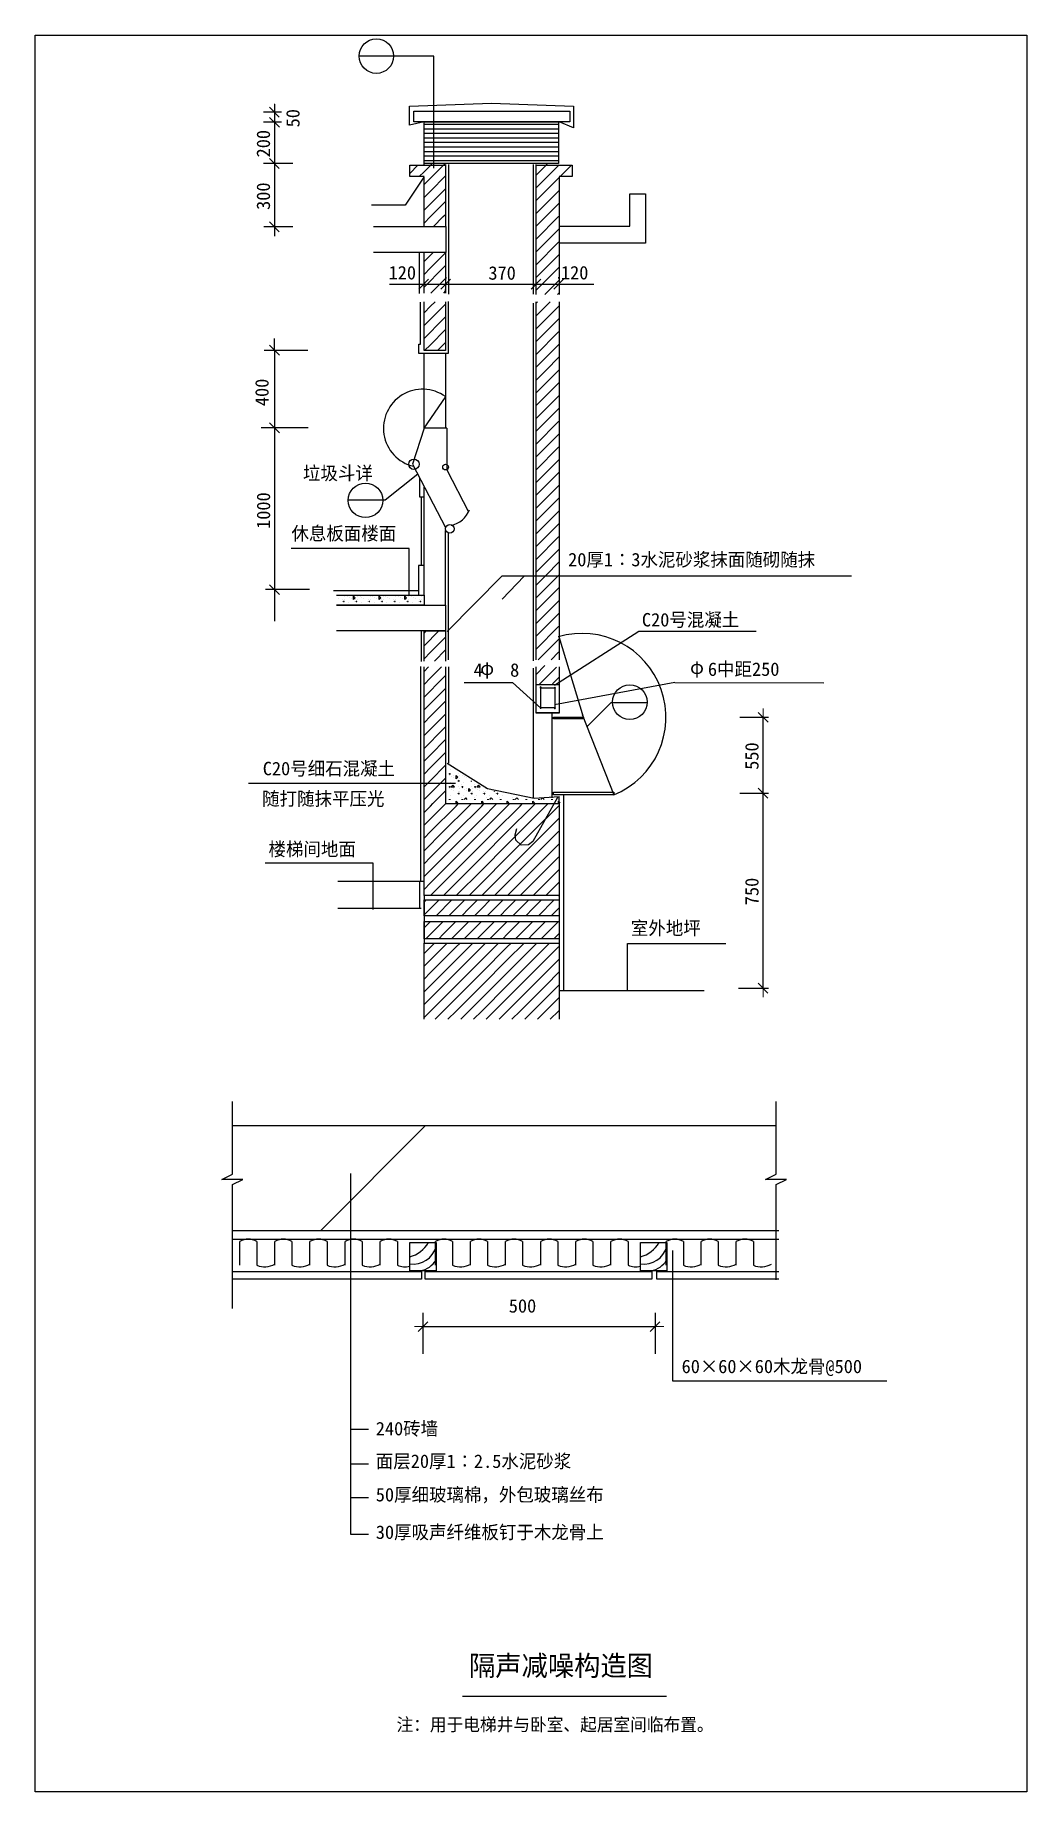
# Model space of a CAD drawing. Header units: metres. Extents: x 30455 to 39532, y 6381 to 22450.
import ezdxf

# ---------------------------------------------------------------- set-up
doc = ezdxf.new("R2010")
doc.units = ezdxf.units.M
for name, color, linetype in [('PUB_TEXT', 131, 'Continuous'), ('Q', 4, 'Continuous'), ('STAIR', 73, 'Continuous'), ('ZXX', 105, 'Continuous'), ('zz-4', 3, 'Continuous'), ('zz-5', 7, 'Continuous')]:
    doc.layers.add(name, color=color, linetype=linetype)

msp = doc.modelspace()

# ---------------------------------------------------------------- texts
for s, p in [('50', (32875.58, 21606.08)), ('200', (32604.8, 21331.26)), ('300', (32604.8, 20851.05)), ('400', (32592.03, 19056.28)), ('1000', (32606.13, 17933.22)), ('550', (37076.16, 15729.62)), ('750', (37076.16, 14491.2))]:
    msp.add_text(s, height=123, rotation=90).set_placement(p)
for s, p in [('120', (33690.14, 20215.31)), ('370', (34603.82, 20212.65)), ('120', (35267.74, 20215.31)), ('500', (34790.5, 10764.51))]:
    msp.add_text(s, height=123).set_placement(p)
at = {"layer": 'PUB_TEXT'}
for s, height, p in [('60×60×60木龙骨@500', 123, (36372.33, 10210.89)), ('240砖墙', 123, (33573.11, 9641.95)), ('面层20厚1∶2.5水泥砂浆', 123, (33573.11, 9343.88)), ('50厚细玻璃棉，外包玻璃丝布', 123, (33573.11, 9037.68)), ('30厚吸声纤维板钉于木龙骨上', 123, (33573.11, 8694.52)), ('隔声减噪构造图', 185, (34426.6, 7442.52)), ('注：用于电梯井与卧室、起居室间临布置。', 117.5, (33762.77, 6937.77))]:
    msp.add_text(s, height=height, dxfattribs=at).set_placement(p)
at = {"layer": 'Q'}
for p in [(34529.02, 16597.22), (36449.49, 16606.51)]:
    msp.add_text('φ', height=123, dxfattribs=at).set_placement(p)
at = {"layer": 'zz-5'}
for s, p in [('垃圾斗详', (32906.57, 18381.66)), ('休息板面楼面', (32800.81, 17830.4)), ('20厚1∶3水泥砂浆抹面随砌随抹', (35333.55, 17590.86)), ('C20号混凝土', (36009.02, 17040.55)), ('6中距250', (36613.05, 16588.7)), ('4   8', (34467.76, 16581.01)), ('C20号细石混凝土', (32538.74, 15679.66)), ('随打随抹平压光', (32532.62, 15403.53)), ('楼梯间地面', (32590.96, 14942.04)), ('室外地坪', (35907.76, 14220.33))]:
    msp.add_text(s, height=123, dxfattribs=at).set_placement(p)

# ---------------------------------------------------------------- blocks, each defined once
blk = doc.blocks.new('_DIMX')
at = {"lineweight": 15}
blk.add_line((-384.14, 0), (400.46, 0), dxfattribs=at)
blk.add_lwpolyline([(-224.93, -225.63), (223.4, 222.87)])

# ---------------------------------------------------------------- hatches: boundary and pattern name
at = {"layer": 'ZXX'}
h = msp.add_hatch(dxfattribs=at)
h.set_pattern_fill('ANSI31', scale=1600)
h.paths.add_polyline_path([(34404.35, 12475.96), (34404.35, 11515.96), (36484.35, 11515.96), (36484.35, 12475.96)])
h.paths.add_polyline_path([(36484.35, 11515.96), (37190.32, 11515.96), (37190.32, 11935.49), (37286.32, 11983.49), (37094.32, 11983.49), (37190.32, 12031.49), (37190.32, 12475.96), (36484.35, 12475.96)])
h.paths.add_polyline_path([(32261.15, 12475.96), (32261.15, 12031.49), (32165.15, 11983.49), (32357.15, 11983.49), (32261.15, 11935.49), (32261.15, 11515.96), (34404.35, 11515.96), (34404.35, 12475.96)])

# ---------------------------------------------------------------- linework, layer by layer
for p, q in [((33883.07, 21800.37), (34632.75, 21826.68)), ((33883.07, 21626.58), (33883.07, 21800.37)), ((34632.75, 21826.68), (35382.42, 21800.37)), ((35382.42, 21800.37), (35382.42, 21603.07)), ((34014.35, 21655.34), (33882.71, 21626.5)), ((34014.65, 21635.39), (34161.19, 21635.39)), ((34014.77, 21593.95), (34036.89, 21593.95)), ((34014.89, 21552.52), (34161.19, 21552.52)), ((34036.89, 21593.95), (34036.89, 21593.95)), ((34036.89, 21593.95), (34202.63, 21593.95)), ((34161.19, 21635.39), (34161.19, 21635.39)), ((34161.19, 21635.39), (34326.94, 21635.39)), ((34161.19, 21552.52), (34161.19, 21552.52)), ((34161.19, 21552.52), (34326.94, 21552.52)), ((34202.63, 21593.95), (34202.63, 21593.95)), ((34202.63, 21593.95), (34368.37, 21593.95)), ((34326.94, 21635.39), (34326.94, 21635.39)), ((34326.94, 21635.39), (34492.68, 21635.39)), ((34326.94, 21552.52), (34326.94, 21552.52)), ((34326.94, 21552.52), (34492.68, 21552.52)), ((34368.37, 21593.95), (34368.37, 21593.95)), ((34368.37, 21593.95), (34534.11, 21593.95)), ((34492.68, 21635.39), (34492.68, 21635.39)), ((34492.68, 21635.39), (34658.42, 21635.39)), ((34492.68, 21552.52), (34492.68, 21552.52)), ((34492.68, 21552.52), (34658.42, 21552.52)), ((34534.11, 21593.95), (34534.11, 21593.95)), ((34534.11, 21593.95), (34699.85, 21593.95)), ((34658.42, 21635.39), (34658.42, 21635.39)), ((34658.42, 21635.39), (34824.16, 21635.39)), ((34658.42, 21552.52), (34658.42, 21552.52)), ((34658.42, 21552.52), (34824.16, 21552.52)), ((34699.85, 21593.95), (34699.85, 21593.95)), ((34699.85, 21593.95), (34865.6, 21593.95)), ((34824.16, 21635.39), (34989.9, 21635.39)), ((34824.16, 21635.39), (34824.16, 21635.39)), ((34824.16, 21552.52), (34989.9, 21552.52)), ((34824.16, 21552.52), (34824.16, 21552.52)), ((34865.6, 21593.95), (35031.34, 21593.95)), ((34865.6, 21593.95), (34865.6, 21593.95)), ((34989.9, 21635.39), (34989.9, 21635.39)), ((34989.9, 21635.39), (35155.64, 21635.39)), ((34989.9, 21552.52), (34989.9, 21552.52)), ((34989.9, 21552.52), (35155.64, 21552.52)), ((35031.34, 21593.95), (35031.34, 21593.95)), ((35031.34, 21593.95), (35197.08, 21593.95)), ((35155.64, 21635.39), (35155.64, 21635.39)), ((35155.64, 21635.39), (35245.16, 21635.39)), ((35155.64, 21552.52), (35155.64, 21552.52)), ((35155.64, 21552.52), (35245.16, 21552.52)), ((35197.08, 21593.95), (35197.08, 21593.95)), ((35197.08, 21593.95), (35245.16, 21593.95)), ((35382.42, 21603.07), (35250.9, 21655.68)), ((34015.01, 21511.08), (34119.76, 21511.08)), ((34015.13, 21469.65), (34161.19, 21469.65)), ((34015.25, 21428.21), (34036.89, 21428.21)), ((34015.37, 21386.78), (34161.19, 21386.78)), ((34036.89, 21428.21), (34036.89, 21428.21)), ((34036.89, 21428.21), (34202.63, 21428.21)), ((34119.76, 21511.08), (34119.76, 21511.08)), ((34119.76, 21511.08), (34285.5, 21511.08)), ((34161.19, 21469.65), (34161.19, 21469.65)), ((34161.19, 21469.65), (34326.94, 21469.65)), ((34161.19, 21386.78), (34161.19, 21386.78)), ((34161.19, 21386.78), (34326.94, 21386.78)), ((34202.63, 21428.21), (34202.63, 21428.21)), ((34202.63, 21428.21), (34368.37, 21428.21)), ((34285.5, 21511.08), (34285.5, 21511.08)), ((34285.5, 21511.08), (34451.24, 21511.08)), ((34326.94, 21469.65), (34326.94, 21469.65)), ((34326.94, 21469.65), (34492.68, 21469.65)), ((34326.94, 21386.78), (34326.94, 21386.78)), ((34326.94, 21386.78), (34492.68, 21386.78)), ((34368.37, 21428.21), (34368.37, 21428.21)), ((34368.37, 21428.21), (34534.11, 21428.21)), ((34451.24, 21511.08), (34616.98, 21511.08)), ((34451.24, 21511.08), (34451.24, 21511.08)), ((34492.68, 21469.65), (34492.68, 21469.65)), ((34492.68, 21469.65), (34658.42, 21469.65)), ((34492.68, 21386.78), (34492.68, 21386.78)), ((34492.68, 21386.78), (34658.42, 21386.78)), ((34534.11, 21428.21), (34534.11, 21428.21)), ((34534.11, 21428.21), (34699.85, 21428.21)), ((34616.98, 21511.08), (34616.98, 21511.08)), ((34616.98, 21511.08), (34782.73, 21511.08)), ((34658.42, 21469.65), (34658.42, 21469.65)), ((34658.42, 21469.65), (34824.16, 21469.65)), ((34658.42, 21386.78), (34658.42, 21386.78)), ((34658.42, 21386.78), (34824.16, 21386.78)), ((34699.85, 21428.21), (34699.85, 21428.21)), ((34699.85, 21428.21), (34865.6, 21428.21)), ((34782.73, 21511.08), (34782.73, 21511.08)), ((34782.73, 21511.08), (34948.47, 21511.08)), ((34824.16, 21469.65), (34989.9, 21469.65)), ((34824.16, 21469.65), (34824.16, 21469.65)), ((34824.16, 21386.78), (34989.9, 21386.78)), ((34824.16, 21386.78), (34824.16, 21386.78)), ((34865.6, 21428.21), (35031.34, 21428.21)), ((34865.6, 21428.21), (34865.6, 21428.21)), ((34948.47, 21511.08), (34948.47, 21511.08)), ((34948.47, 21511.08), (35114.21, 21511.08)), ((34989.9, 21469.65), (34989.9, 21469.65)), ((34989.9, 21469.65), (35155.64, 21469.65)), ((34989.9, 21386.78), (34989.9, 21386.78)), ((34989.9, 21386.78), (35155.64, 21386.78)), ((35031.34, 21428.21), (35031.34, 21428.21)), ((35031.34, 21428.21), (35197.08, 21428.21)), ((35114.21, 21511.08), (35114.21, 21511.08)), ((35114.21, 21511.08), (35245.16, 21511.08)), ((35155.64, 21469.65), (35155.64, 21469.65)), ((35155.64, 21469.65), (35245.16, 21469.65)), ((35155.64, 21386.78), (35155.64, 21386.78)), ((35155.64, 21386.78), (35245.16, 21386.78)), ((35197.08, 21428.21), (35197.08, 21428.21)), ((35197.08, 21428.21), (35245.16, 21428.21)), ((33883.68, 21185.5), (33958.61, 21260.43)), ((34014.6, 21199.22), (34073.6, 21258.23)), ((34014.6, 21082.02), (34190.8, 21258.23)), ((34015.49, 21345.34), (34119.76, 21345.34)), ((34015.61, 21303.91), (34161.19, 21303.91)), ((34073.6, 21258.23), (34089.59, 21274.22)), ((34073.6, 21258.23), (34073.6, 21258.23)), ((34119.76, 21345.34), (34119.76, 21345.34)), ((34119.76, 21345.34), (34285.5, 21345.34)), ((34161.19, 21303.91), (34161.19, 21303.91)), ((34161.19, 21303.91), (34326.94, 21303.91)), ((34190.8, 21258.23), (34206.79, 21274.22)), ((34190.8, 21258.23), (34190.8, 21258.23)), ((34238.81, 21265.03), (34238.81, 20079.9)), ((34285.5, 21345.34), (34285.5, 21345.34)), ((34285.5, 21345.34), (34451.24, 21345.34)), ((34326.94, 21303.91), (34326.94, 21303.91)), ((34326.94, 21303.91), (34492.68, 21303.91)), ((34451.24, 21345.34), (34616.98, 21345.34)), ((34451.24, 21345.34), (34451.24, 21345.34)), ((34492.68, 21303.91), (34492.68, 21303.91)), ((34492.68, 21303.91), (34658.42, 21303.91)), ((34616.98, 21345.34), (34616.98, 21345.34)), ((34616.98, 21345.34), (34782.73, 21345.34)), ((34658.42, 21303.91), (34658.42, 21303.91)), ((34658.42, 21303.91), (34824.16, 21303.91)), ((34782.73, 21345.34), (34782.73, 21345.34)), ((34782.73, 21345.34), (34948.47, 21345.34)), ((34824.16, 21303.91), (34989.9, 21303.91)), ((34824.16, 21303.91), (34824.16, 21303.91)), ((34948.47, 21345.34), (34948.47, 21345.34)), ((34948.47, 21345.34), (35114.21, 21345.34)), ((34989.9, 21303.91), (34989.9, 21303.91)), ((34989.9, 21303.91), (35155.64, 21303.91)), ((35014.16, 21265.03), (35014.16, 20079.9)), ((35040.46, 21170.32), (35128.37, 21258.23)), ((35040.46, 21053.12), (35245.57, 21258.23)), ((35114.21, 21345.34), (35114.21, 21345.34)), ((35114.21, 21345.34), (35245.16, 21345.34)), ((35128.37, 21258.23), (35144.37, 21274.22)), ((35128.37, 21258.23), (35128.37, 21258.23)), ((35155.64, 21303.91), (35155.64, 21303.91)), ((35155.64, 21303.91), (35245.16, 21303.91)), ((35245.57, 21258.23), (35250.9, 21263.55)), ((35245.57, 21258.23), (35245.57, 21258.23)), ((35259.75, 21155.21), (35364.97, 21260.43)), ((33970.59, 21155.21), (34015.21, 21199.83)), ((34073.6, 21023.83), (34211.88, 21162.11)), ((35040.46, 20935.92), (35245.57, 21141.03)), ((35245.57, 21141.03), (35250.9, 21146.36)), ((35245.57, 21141.03), (35245.57, 21141.03)), ((34014.6, 20964.83), (34073.6, 21023.83)), ((34014.6, 20847.63), (34073.6, 20906.64)), ((34073.6, 20906.64), (34211.88, 21044.91)), ((34073.6, 21023.83), (34073.6, 21023.83)), ((34073.6, 20789.44), (34211.88, 20927.72)), ((34073.6, 20906.64), (34073.6, 20906.64)), ((35040.46, 20818.72), (35245.57, 21023.83)), ((35128.37, 20789.44), (35250.9, 20911.96)), ((35245.57, 21023.83), (35250.9, 21029.16)), ((35245.57, 21023.83), (35245.57, 21023.83)), ((34014.6, 20730.43), (34073.6, 20789.44)), ((34073.6, 20789.44), (34073.6, 20789.44)), ((34096.81, 20695.45), (34190.8, 20789.44)), ((34190.8, 20789.44), (34211.88, 20810.52)), ((34190.8, 20789.44), (34190.8, 20789.44)), ((35040.46, 20701.53), (35128.37, 20789.44)), ((35040.46, 20584.33), (35245.57, 20789.44)), ((35128.37, 20789.44), (35128.37, 20789.44)), ((35245.57, 20789.44), (35250.9, 20794.76)), ((35245.57, 20789.44), (35245.57, 20789.44)), ((35040.46, 20467.13), (35245.57, 20672.24)), ((35245.57, 20672.24), (35250.9, 20677.57)), ((35245.57, 20672.24), (35245.57, 20672.24)), ((33974.61, 20086.61), (33974.61, 20455.76)), ((34014.6, 20378.84), (34073.6, 20437.85)), ((34073.6, 20437.85), (34094.43, 20458.68)), ((34073.6, 20320.65), (34211.63, 20458.68)), ((34073.6, 20437.85), (34073.6, 20437.85)), ((35040.46, 20349.94), (35245.57, 20555.05)), ((35128.37, 20320.65), (35250.9, 20443.17)), ((35245.57, 20555.05), (35250.9, 20560.37)), ((35245.57, 20555.05), (35245.57, 20555.05)), ((34014.6, 20261.65), (34073.6, 20320.65)), ((34014.6, 20144.45), (34190.8, 20320.65)), ((34073.6, 20320.65), (34073.6, 20320.65)), ((34190.8, 20320.65), (34211.88, 20341.73)), ((34190.8, 20320.65), (34190.8, 20320.65)), ((35040.46, 20232.74), (35128.37, 20320.65)), ((35040.46, 20115.54), (35245.57, 20320.65)), ((35128.37, 20320.65), (35128.37, 20320.65)), ((35245.57, 20320.65), (35250.9, 20325.98)), ((35245.57, 20320.65), (35245.57, 20320.65)), ((34077.72, 20090.37), (34211.88, 20224.53)), ((34194.91, 20090.37), (34211.88, 20107.34)), ((35119.33, 20077.22), (35245.57, 20203.45)), ((35245.57, 20203.45), (35250.9, 20208.78)), ((35245.57, 20203.45), (35245.57, 20203.45)), ((35245.57, 20086.26), (35250.9, 20091.58)), ((33981.32, 19623.51), (33981.32, 20006.07)), ((34014.6, 19910.05), (34073.6, 19969.06)), ((34073.6, 19969.06), (34115.99, 20011.45)), ((34073.6, 19851.86), (34211.88, 19990.14)), ((34073.6, 19969.06), (34073.6, 19969.06)), ((34236.44, 20012.79), (34236.44, 19536.26)), ((35014.16, 19999.36), (35014.16, 16726.57)), ((35040.46, 19998.35), (35053.32, 20011.2)), ((35040.46, 19881.15), (35170.52, 20011.2)), ((35128.37, 19851.86), (35250.9, 19974.39)), ((35236.53, 20077.22), (35245.57, 20086.26)), ((35245.57, 20086.26), (35245.57, 20086.26)), ((34014.6, 19675.66), (34190.8, 19851.86)), ((34014.6, 19792.86), (34073.6, 19851.86)), ((34073.6, 19851.86), (34073.6, 19851.86)), ((34190.8, 19851.86), (34211.88, 19872.94)), ((34190.8, 19851.86), (34190.8, 19851.86)), ((35040.46, 19763.95), (35128.37, 19851.86)), ((35040.46, 19646.75), (35245.57, 19851.86)), ((35128.37, 19851.86), (35128.37, 19851.86)), ((35245.57, 19851.86), (35250.9, 19857.19)), ((35245.57, 19851.86), (35245.57, 19851.86)), ((33967.89, 19536.26), (33967.89, 19623.51)), ((33967.89, 19623.51), (33981.32, 19623.51)), ((34020.35, 19564.22), (34073.6, 19617.47)), ((34073.6, 19617.47), (34211.88, 19755.75)), ((34073.6, 19617.47), (34073.6, 19617.47)), ((34137.55, 19564.22), (34211.88, 19638.55)), ((35040.46, 19529.56), (35245.57, 19734.67)), ((35040.46, 19412.36), (35245.57, 19617.47)), ((35245.57, 19734.67), (35250.9, 19739.99)), ((35245.57, 19734.67), (35245.57, 19734.67)), ((35245.57, 19617.47), (35250.9, 19622.79)), ((35245.57, 19617.47), (35245.57, 19617.47)), ((34236.44, 19536.26), (33967.89, 19536.26)), ((35128.37, 19383.08), (35250.9, 19505.6)), ((35040.46, 19295.16), (35128.37, 19383.08)), ((35040.46, 19177.97), (35245.57, 19383.08)), ((35128.37, 19383.08), (35128.37, 19383.08)), ((35245.57, 19383.08), (35250.9, 19388.4)), ((35245.57, 19383.08), (35245.57, 19383.08)), ((34014.3, 18853.43), (34211.88, 19137.36)), ((35040.46, 19060.77), (35245.57, 19265.88)), ((35040.46, 18943.57), (35245.57, 19148.68)), ((35245.57, 19265.88), (35250.9, 19271.2)), ((35245.57, 19265.88), (35245.57, 19265.88)), ((35245.57, 19148.68), (35250.9, 19154.01)), ((35245.57, 19148.68), (35245.57, 19148.68)), ((35128.37, 18914.29), (35250.9, 19036.81)), ((35040.46, 18826.38), (35128.37, 18914.29)), ((35040.46, 18709.18), (35245.57, 18914.29)), ((35128.37, 18914.29), (35128.37, 18914.29)), ((35245.57, 18914.29), (35250.9, 18919.61)), ((35245.57, 18914.29), (35245.57, 18914.29)), ((35245.57, 18797.09), (35250.9, 18802.42)), ((35040.46, 18591.98), (35245.57, 18797.09)), ((35040.46, 18474.78), (35245.57, 18679.89)), ((35245.57, 18797.09), (35245.57, 18797.09)), ((35245.57, 18679.89), (35250.9, 18685.22)), ((35245.57, 18679.89), (35245.57, 18679.89)), ((34224.8, 18524.63), (34224.8, 18472.03)), ((35128.37, 18445.5), (35250.9, 18568.02)), ((33973.7, 18397.67), (33973.7, 18225.27)), ((34224.8, 18472.03), (34422.14, 18090.62)), ((35040.46, 18357.59), (35128.37, 18445.5)), ((35040.46, 18240.39), (35245.57, 18445.5)), ((35040.46, 18123.19), (35245.57, 18328.3)), ((35128.37, 18445.5), (35128.37, 18445.5)), ((35245.57, 18445.5), (35250.9, 18450.83)), ((35245.57, 18445.5), (35245.57, 18445.5)), ((35245.57, 18328.3), (35250.9, 18333.63)), ((35245.57, 18328.3), (35245.57, 18328.3)), ((33973.7, 18225.27), (34013.47, 18225.27)), ((33986.96, 18225.27), (33986.96, 17602)), ((35040.46, 18006), (35245.57, 18211.11)), ((35245.57, 18211.11), (35250.9, 18216.43)), ((35245.57, 18211.11), (35245.57, 18211.11)), ((35128.37, 17976.71), (35250.9, 18099.23)), ((34238.1, 16736.06), (34238.1, 17893.47)), ((35040.46, 17888.8), (35128.37, 17976.71)), ((35040.46, 17771.6), (35245.57, 17976.71)), ((35040.46, 17654.41), (35245.57, 17859.51)), ((35128.37, 17976.71), (35128.37, 17976.71)), ((35245.57, 17976.71), (35250.9, 17982.04)), ((35245.57, 17976.71), (35245.57, 17976.71)), ((35245.57, 17859.51), (35250.9, 17864.84)), ((35245.57, 17859.51), (35245.57, 17859.51)), ((35040.46, 17537.21), (35245.57, 17742.32)), ((35245.57, 17742.32), (35250.9, 17747.64)), ((35245.57, 17742.32), (35245.57, 17742.32)), ((34015.01, 17598.8), (33965.15, 17598.8)), ((33965.15, 17598.8), (33965.15, 17364.66)), ((35128.37, 17507.92), (35250.9, 17630.45)), ((33965.15, 17367.55), (33186.57, 17367.55)), ((33965.15, 17364.66), (33965.15, 17329.71)), ((35040.46, 17420.01), (35128.37, 17507.92)), ((35040.46, 17302.82), (35245.57, 17507.92)), ((35040.46, 17185.62), (35245.57, 17390.73)), ((35128.37, 17507.92), (35128.37, 17507.92)), ((35245.57, 17507.92), (35250.9, 17513.25)), ((35245.57, 17507.92), (35245.57, 17507.92)), ((35245.57, 17390.73), (35250.9, 17396.05)), ((35245.57, 17390.73), (35245.57, 17390.73)), ((33229.78, 17320.41), (33229.78, 17320.41)), ((33229.78, 17296.97), (33229.78, 17296.97)), ((33264.94, 17267.67), (33264.94, 17267.67)), ((33270.8, 17285.25), (33270.8, 17285.25)), ((33276.66, 17273.53), (33282.52, 17273.53)), ((33276.66, 17267.67), (33276.66, 17273.53)), ((33276.66, 17267.67), (33282.52, 17267.67)), ((33282.52, 17267.67), (33282.52, 17273.53)), ((33288.38, 17314.55), (33288.38, 17314.55)), ((33288.38, 17291.11), (33288.38, 17291.11)), ((33311.82, 17314.55), (33311.82, 17314.55)), ((33323.54, 17255.95), (33323.54, 17255.95)), ((33329.4, 17308.69), (33329.4, 17308.69)), ((33346.98, 17320.41), (33346.98, 17320.41)), ((33346.98, 17296.97), (33346.98, 17296.97)), ((33370.42, 17288.18), (33370.42, 17317.48)), ((33370.42, 17317.48), (33385.13, 17302.77)), ((33370.42, 17288.18), (33385.13, 17302.89)), ((33382.14, 17267.67), (33382.14, 17267.67)), ((33388, 17285.25), (33388, 17285.25)), ((33393.86, 17273.53), (33399.72, 17273.53)), ((33393.86, 17267.67), (33393.86, 17273.53)), ((33393.86, 17267.67), (33399.72, 17267.67)), ((33399.72, 17267.67), (33399.72, 17273.53)), ((33405.58, 17314.55), (33405.58, 17314.55)), ((33405.58, 17291.11), (33405.58, 17291.11)), ((33429.02, 17314.55), (33429.02, 17314.55)), ((33440.74, 17255.95), (33440.74, 17255.95)), ((33446.6, 17308.69), (33446.6, 17308.69)), ((33464.18, 17320.41), (33464.18, 17320.41)), ((33464.18, 17296.97), (33464.18, 17296.97)), ((33499.34, 17267.67), (33499.34, 17267.67)), ((33505.2, 17285.25), (33505.2, 17285.25)), ((33511.06, 17273.53), (33516.92, 17273.53)), ((33511.06, 17267.67), (33511.06, 17273.53)), ((33511.06, 17267.67), (33516.92, 17267.67)), ((33516.92, 17267.67), (33516.92, 17273.53)), ((33522.78, 17314.55), (33522.78, 17314.55)), ((33522.78, 17291.11), (33522.78, 17291.11)), ((33546.22, 17314.55), (33546.22, 17314.55)), ((33557.94, 17255.95), (33557.94, 17255.95)), ((33563.8, 17308.69), (33563.8, 17308.69)), ((33581.38, 17320.41), (33581.38, 17320.41)), ((33581.38, 17296.97), (33581.38, 17296.97)), ((33604.81, 17317.48), (33619.52, 17302.77)), ((33604.81, 17288.18), (33619.52, 17302.89)), ((33604.82, 17288.18), (33604.82, 17317.48)), ((33616.53, 17267.67), (33616.53, 17267.67)), ((33622.39, 17285.25), (33622.39, 17285.25)), ((33628.25, 17273.53), (33634.11, 17273.53)), ((33628.25, 17267.67), (33628.25, 17273.53)), ((33628.25, 17267.67), (33634.11, 17267.67)), ((33634.11, 17267.67), (33634.11, 17273.53)), ((33639.97, 17314.55), (33639.97, 17314.55)), ((33639.97, 17291.11), (33639.97, 17291.11)), ((33663.41, 17314.55), (33663.41, 17314.55)), ((33675.13, 17255.95), (33675.13, 17255.95)), ((33680.99, 17308.69), (33680.99, 17308.69)), ((33698.57, 17320.41), (33698.57, 17320.41)), ((33698.57, 17296.97), (33698.57, 17296.97)), ((33733.73, 17267.67), (33733.73, 17267.67)), ((33739.59, 17285.25), (33739.59, 17285.25)), ((33745.45, 17273.53), (33751.31, 17273.53)), ((33745.45, 17267.67), (33745.45, 17273.53)), ((33745.45, 17267.67), (33751.31, 17267.67)), ((33751.31, 17267.67), (33751.31, 17273.53)), ((33757.17, 17314.55), (33757.17, 17314.55)), ((33757.17, 17291.11), (33757.17, 17291.11)), ((33780.61, 17314.55), (33780.61, 17314.55)), ((33792.33, 17255.95), (33792.33, 17255.95)), ((33798.19, 17308.69), (33798.19, 17308.69)), ((33815.77, 17320.41), (33815.77, 17320.41)), ((33815.77, 17296.97), (33815.77, 17296.97)), ((33839.21, 17288.18), (33839.21, 17317.48)), ((33839.21, 17317.48), (33853.92, 17302.77)), ((33839.21, 17288.18), (33853.92, 17302.89)), ((33850.93, 17267.67), (33850.93, 17267.67)), ((33856.79, 17285.25), (33856.79, 17285.25)), ((33862.65, 17273.53), (33868.51, 17273.53)), ((33862.65, 17267.67), (33862.65, 17273.53)), ((33862.65, 17267.67), (33868.51, 17267.67)), ((33868.51, 17267.67), (33868.51, 17273.53)), ((33874.37, 17314.55), (33874.37, 17314.55)), ((33874.37, 17291.11), (33874.37, 17291.11)), ((33897.81, 17314.55), (33897.81, 17314.55)), ((33909.53, 17255.95), (33909.53, 17255.95)), ((33915.39, 17308.69), (33915.39, 17308.69)), ((33932.97, 17320.41), (33932.97, 17320.41)), ((33932.97, 17296.97), (33932.97, 17296.97)), ((33968.13, 17267.67), (33968.13, 17267.67)), ((33973.99, 17285.25), (33973.99, 17285.25)), ((33979.85, 17273.53), (33985.71, 17273.53)), ((33979.85, 17267.67), (33979.85, 17273.53)), ((33979.85, 17267.67), (33985.71, 17267.67)), ((33985.71, 17267.67), (33985.71, 17273.53)), ((33991.57, 17314.55), (33991.57, 17314.55)), ((33991.57, 17291.11), (33991.57, 17291.11)), ((35040.46, 17068.42), (35245.57, 17273.53)), ((35245.57, 17273.53), (35250.9, 17278.86)), ((35245.57, 17273.53), (35245.57, 17273.53)), ((35040.46, 16951.22), (35128.37, 17039.14)), ((35040.46, 16834.03), (35245.57, 17039.14)), ((35128.37, 17039.14), (35250.9, 17161.66)), ((35128.37, 17039.14), (35128.37, 17039.14)), ((35245.57, 17039.14), (35250.9, 17044.46)), ((35245.57, 17039.14), (35245.57, 17039.14)), ((33987.04, 16997.72), (33987.04, 16721.64)), ((34014.6, 16980.13), (34033.77, 16999.3)), ((34014.6, 16862.93), (34150.96, 16999.3)), ((34073.6, 16804.74), (34211.88, 16943.02)), ((35059.52, 16735.89), (35245.57, 16921.94)), ((35245.57, 16921.94), (35250.9, 16927.26)), ((35245.57, 16921.94), (35245.57, 16921.94)), ((35475.18, 16209.8), (35251.58, 16946.55)), ((34014.6, 16745.74), (34073.6, 16804.74)), ((34073.6, 16804.74), (34073.6, 16804.74)), ((34109.16, 16723.1), (34211.88, 16825.82)), ((35176.72, 16735.89), (35245.57, 16804.74)), ((35245.57, 16804.74), (35250.9, 16810.07)), ((35245.57, 16804.74), (35245.57, 16804.74)), ((33983.77, 16675.77), (33983.77, 14710.6)), ((34014.49, 16628.44), (34056.35, 16670.3)), ((34014.49, 16511.24), (34073.6, 16570.35)), ((34014.49, 16394.04), (34190.8, 16570.35)), ((34073.6, 16570.35), (34173.55, 16670.3)), ((34073.6, 16570.35), (34073.6, 16570.35)), ((34190.8, 16570.35), (34211.79, 16591.34)), ((34190.8, 16570.35), (34190.8, 16570.35)), ((34238.34, 16670.28), (34238.34, 15789.07)), ((35014.16, 16659.25), (35014.16, 15469.38)), ((35040.4, 16601.68), (35120.88, 16682.18)), ((35071.89, 16514.19), (35225.86, 16668.18)), ((35189.12, 16515.94), (35250.36, 16577.18)), ((34073.6, 16335.95), (34211.79, 16474.14)), ((35083.7, 16295.57), (35083.7, 16479.37)), ((35083.7, 16479.37), (35210.6, 16479.37)), ((35210.6, 16479.37), (35210.6, 16295.57)), ((34014.49, 16276.85), (34073.6, 16335.95)), ((34073.6, 16218.76), (34211.79, 16356.95)), ((34073.6, 16335.95), (34073.6, 16335.95)), ((34073.6, 16101.56), (34211.79, 16239.75)), ((35210.6, 16295.57), (35083.7, 16295.57)), ((35185.82, 16249.27), (35185.82, 15474.26)), ((34014.49, 16159.65), (34073.6, 16218.76)), ((34014.49, 16042.45), (34073.6, 16101.56)), ((34014.49, 15925.25), (34190.8, 16101.56)), ((34073.6, 16218.76), (34073.6, 16218.76)), ((34073.6, 16101.56), (34073.6, 16101.56)), ((34190.8, 16101.56), (34211.79, 16122.55)), ((34190.8, 16101.56), (34190.8, 16101.56)), ((34073.6, 15867.17), (34211.79, 16005.36)), ((34014.49, 15808.06), (34073.6, 15867.17)), ((34014.49, 15690.86), (34073.6, 15749.97)), ((34073.6, 15749.97), (34211.79, 15888.16)), ((34073.6, 15867.17), (34073.6, 15867.17)), ((34073.6, 15632.77), (34211.79, 15770.96)), ((34073.6, 15749.97), (34073.6, 15749.97)), ((34014.49, 15456.47), (34190.8, 15632.77)), ((34014.49, 15573.66), (34073.6, 15632.77)), ((34073.6, 15632.77), (34073.6, 15632.77)), ((34190.8, 15632.77), (34211.79, 15653.76)), ((34190.8, 15632.77), (34190.8, 15632.77)), ((34246.47, 15688.44), (34246.47, 15694.3)), ((34246.47, 15694.3), (34252.33, 15694.3)), ((34246.47, 15688.44), (34252.33, 15688.44)), ((34249.4, 15673.79), (34249.4, 15673.79)), ((34252.33, 15688.44), (34252.33, 15694.3)), ((34261.12, 15732.39), (34261.12, 15732.39)), ((34261.12, 15615.19), (34261.12, 15615.19)), ((34264.05, 15574.17), (34278.76, 15588.88)), ((34266.98, 15667.93), (34266.98, 15667.93)), ((34293.35, 15574.17), (34278.64, 15588.88)), ((34284.56, 15679.65), (34284.56, 15679.65)), ((34284.56, 15656.21), (34284.56, 15656.21)), ((34308, 15647.42), (34308, 15676.72)), ((34308, 15676.72), (34322.7, 15662.01)), ((34308, 15647.42), (34322.7, 15662.13)), ((34319.72, 15626.91), (34319.72, 15626.91)), ((34325.58, 15644.49), (34325.58, 15644.49)), ((34331.44, 15691.37), (34331.44, 15691.37)), ((34331.44, 15632.77), (34337.3, 15632.77)), ((34331.44, 15626.91), (34331.44, 15632.77)), ((34331.44, 15626.91), (34337.3, 15626.91)), ((34337.3, 15626.91), (34337.3, 15632.77)), ((34343.16, 15673.79), (34343.16, 15673.79)), ((34343.16, 15650.35), (34343.16, 15650.35)), ((34354.88, 15591.75), (34354.88, 15591.75)), ((34366.6, 15673.79), (34366.6, 15673.79)), ((34378.32, 15615.19), (34378.32, 15615.19)), ((34384.17, 15667.93), (34384.17, 15667.93)), ((34401.75, 15656.21), (34401.75, 15656.21)), ((34436.91, 15626.91), (34436.91, 15626.91)), ((34448.63, 15626.91), (34448.63, 15629.3)), ((34448.63, 15626.91), (34452.92, 15626.91)), ((34472.07, 15591.75), (34472.07, 15591.75)), ((34498.44, 15574.17), (34513.15, 15588.88)), ((34527.74, 15574.17), (34513.03, 15588.88)), ((34096.05, 15420.83), (34211.79, 15536.57)), ((34246.47, 15571.24), (34246.47, 15577.1)), ((34246.47, 15577.1), (34252.33, 15577.1)), ((34246.47, 15571.24), (34252.33, 15571.24)), ((34246.47, 15454.05), (34246.47, 15459.91)), ((34249.4, 15556.59), (34249.4, 15556.59)), ((34252.33, 15571.24), (34252.33, 15577.1)), ((34252.33, 15454.05), (34252.33, 15459.91)), ((34261.12, 15498), (34261.12, 15498)), ((34264.05, 15574.17), (34293.35, 15574.17)), ((34266.98, 15550.73), (34266.98, 15550.73)), ((34284.56, 15562.45), (34284.56, 15562.45)), ((34284.56, 15539.02), (34284.56, 15539.02)), ((34308, 15424.35), (34308, 15442.33)), ((34308, 15442.33), (34322.7, 15427.62)), ((34319.31, 15424.35), (34322.7, 15427.74)), ((34319.72, 15509.72), (34319.72, 15509.72)), ((34325.58, 15527.3), (34325.58, 15527.3)), ((34331.44, 15574.17), (34331.44, 15574.17)), ((34331.44, 15515.58), (34337.3, 15515.58)), ((34331.44, 15509.72), (34331.44, 15515.58)), ((34331.44, 15509.72), (34337.3, 15509.72)), ((34337.3, 15509.72), (34337.3, 15515.58)), ((34343.16, 15556.59), (34343.16, 15556.59)), ((34343.16, 15533.16), (34343.16, 15533.16)), ((34354.88, 15474.56), (34354.88, 15474.56)), ((34363.67, 15571.24), (34363.67, 15577.1)), ((34363.67, 15577.1), (34369.53, 15577.1)), ((34363.67, 15571.24), (34369.53, 15571.24)), ((34363.67, 15454.05), (34363.67, 15459.91)), ((34366.6, 15556.59), (34366.6, 15556.59)), ((34369.53, 15571.24), (34369.53, 15577.1)), ((34369.53, 15454.05), (34369.53, 15459.91)), ((34378.32, 15498), (34378.32, 15498)), ((34381.24, 15456.98), (34395.95, 15471.69)), ((34384.17, 15550.73), (34384.17, 15550.73)), ((34410.54, 15456.98), (34395.83, 15471.69)), ((34401.75, 15562.45), (34401.75, 15562.45)), ((34401.75, 15539.02), (34401.75, 15539.02)), ((34425.19, 15530.23), (34425.19, 15559.52)), ((34425.19, 15559.52), (34439.9, 15544.82)), ((34425.19, 15530.23), (34439.9, 15544.93)), ((34436.91, 15509.72), (34436.91, 15509.72)), ((34442.77, 15527.3), (34442.77, 15527.3)), ((34448.63, 15574.17), (34448.63, 15574.17)), ((34448.63, 15515.58), (34454.49, 15515.58)), ((34448.63, 15509.72), (34448.63, 15515.58)), ((34448.63, 15509.72), (34454.49, 15509.72)), ((34454.49, 15509.72), (34454.49, 15515.58)), ((34460.35, 15556.59), (34460.35, 15556.59)), ((34460.35, 15533.16), (34460.35, 15533.16)), ((34472.07, 15474.56), (34472.07, 15474.56)), ((34480.86, 15571.24), (34480.86, 15577.1)), ((34480.86, 15577.1), (34486.72, 15577.1)), ((34480.86, 15571.24), (34486.72, 15571.24)), ((34480.86, 15454.05), (34480.86, 15459.91)), ((34483.79, 15556.59), (34483.79, 15556.59)), ((34486.72, 15571.24), (34486.72, 15577.1)), ((34486.72, 15454.05), (34486.72, 15459.91)), ((34495.51, 15498), (34495.51, 15498)), ((34498.44, 15574.17), (34527.74, 15574.17)), ((34501.37, 15550.73), (34501.37, 15550.73)), ((34518.95, 15562.45), (34518.95, 15562.45)), ((34518.95, 15539.02), (34518.95, 15539.02)), ((34542.39, 15424.35), (34542.39, 15442.33)), ((34542.39, 15442.33), (34557.1, 15427.62)), ((34553.71, 15424.35), (34557.1, 15427.74)), ((34554.11, 15509.72), (34554.11, 15509.72)), ((34559.97, 15527.3), (34559.97, 15527.3)), ((34565.83, 15515.58), (34571.69, 15515.58)), ((34565.83, 15509.72), (34565.83, 15515.58)), ((34565.83, 15509.72), (34571.69, 15509.72)), ((34571.69, 15509.72), (34571.69, 15515.58)), ((34577.55, 15556.59), (34577.55, 15556.59)), ((34577.55, 15533.16), (34577.55, 15533.16)), ((34589.27, 15474.56), (34589.27, 15474.56)), ((34598.06, 15454.05), (34598.06, 15459.91)), ((34600.99, 15556.59), (34600.99, 15556.59)), ((34603.92, 15454.05), (34603.92, 15459.91)), ((34612.71, 15498), (34612.71, 15498)), ((34615.64, 15456.98), (34630.35, 15471.69)), ((34644.94, 15456.98), (34630.23, 15471.69)), ((34636.15, 15539.02), (34636.15, 15539.02)), ((34659.59, 15530.23), (34659.59, 15535.25)), ((34659.59, 15530.23), (34663.34, 15533.98)), ((34671.31, 15509.72), (34671.31, 15509.72)), ((34677.17, 15527.3), (34677.17, 15527.3)), ((34683.03, 15515.58), (34688.89, 15515.58)), ((34683.03, 15509.72), (34683.03, 15515.58)), ((34683.03, 15509.72), (34688.89, 15509.72)), ((34688.89, 15509.72), (34688.89, 15515.58)), ((34706.47, 15474.56), (34706.47, 15474.56)), ((34715.26, 15454.05), (34715.26, 15459.91)), ((34721.12, 15454.05), (34721.12, 15459.91)), ((34729.91, 15498), (34729.91, 15498)), ((34776.78, 15424.35), (34776.78, 15442.33)), ((34776.78, 15442.33), (34791.49, 15427.62)), ((34788.1, 15424.35), (34791.49, 15427.74)), ((34823.66, 15474.56), (34823.66, 15474.56)), ((34832.45, 15454.05), (34832.45, 15459.91)), ((34838.31, 15454.05), (34838.31, 15459.91)), ((34850.03, 15456.98), (34864.74, 15471.69)), ((34879.33, 15456.98), (34864.62, 15471.69)), ((34940.86, 15474.56), (34940.86, 15474.56)), ((34949.65, 15454.05), (34949.65, 15459.91)), ((34955.51, 15454.05), (34955.51, 15459.91)), ((35011.18, 15424.35), (35011.18, 15442.33)), ((35011.18, 15442.33), (35025.89, 15427.62)), ((35022.5, 15424.35), (35025.89, 15427.74)), ((35058.06, 15474.56), (35058.06, 15474.56)), ((35066.85, 15454.05), (35066.85, 15459.91)), ((35072.71, 15454.05), (35072.71, 15459.91)), ((35084.43, 15456.98), (35096.23, 15468.78)), ((35113.73, 15456.98), (35101.77, 15468.94)), ((35175.25, 15474.56), (35175.25, 15474.56)), ((35184.04, 15454.05), (35184.04, 15459.91)), ((35189.9, 15454.05), (35189.9, 15459.91)), ((35245.57, 15424.35), (35245.57, 15442.33)), ((35245.57, 15442.33), (35260.28, 15427.62)), ((35290.6, 15499.72), (35290.6, 13711)), ((34014.49, 15339.27), (34073.6, 15398.38)), ((34014.49, 15222.07), (34073.6, 15281.18)), ((34073.6, 15398.38), (34096.05, 15420.83)), ((34073.6, 15281.18), (34213.25, 15420.83)), ((34073.6, 15398.38), (34073.6, 15398.38)), ((34073.6, 15163.98), (34308, 15398.38)), ((34073.6, 15281.18), (34073.6, 15281.18)), ((34190.8, 15163.98), (34425.19, 15398.38)), ((34308, 15398.38), (34330.44, 15420.83)), ((34308, 15398.38), (34308, 15398.38)), ((34308, 15163.98), (34542.39, 15398.38)), ((34308, 15046.79), (34542.39, 15281.18)), ((34425.19, 15398.38), (34447.64, 15420.83)), ((34425.19, 15398.38), (34425.19, 15398.38)), ((34542.39, 15398.38), (34564.84, 15420.83)), ((34542.39, 15281.18), (34682.03, 15420.83)), ((34542.39, 15398.38), (34542.39, 15398.38)), ((34542.39, 15163.98), (34776.78, 15398.38)), ((34542.39, 15281.18), (34542.39, 15281.18)), ((34659.59, 15163.98), (34893.98, 15398.38)), ((34776.78, 15398.38), (34799.23, 15420.83)), ((34776.78, 15398.38), (34776.78, 15398.38)), ((34776.78, 15163.98), (35011.18, 15398.38)), ((34776.78, 15046.79), (35011.18, 15281.18)), ((34893.98, 15398.38), (34916.43, 15420.83)), ((34893.98, 15398.38), (34893.98, 15398.38)), ((35011.18, 15398.38), (35033.62, 15420.83)), ((35011.18, 15281.18), (35150.82, 15420.83)), ((35011.18, 15398.38), (35011.18, 15398.38)), ((35011.18, 15163.98), (35245.57, 15398.38)), ((35011.18, 15281.18), (35011.18, 15281.18)), ((35128.37, 15163.98), (35250.9, 15286.51)), ((35245.57, 15398.38), (35250.9, 15403.7)), ((35245.57, 15398.38), (35245.57, 15398.38)), ((34014.49, 14987.68), (34190.8, 15163.98)), ((34014.49, 15104.88), (34073.6, 15163.98)), ((34073.6, 15163.98), (34073.6, 15163.98)), ((34073.6, 14929.59), (34308, 15163.98)), ((34190.8, 15163.98), (34190.8, 15163.98)), ((34308, 15163.98), (34308, 15163.98)), ((34308, 14929.59), (34542.39, 15163.98)), ((34425.19, 14929.59), (34659.59, 15163.98)), ((34542.39, 15163.98), (34542.39, 15163.98)), ((34542.39, 14929.59), (34776.78, 15163.98)), ((34659.59, 15163.98), (34659.59, 15163.98)), ((34776.78, 15163.98), (34776.78, 15163.98)), ((34776.78, 14929.59), (35011.18, 15163.98)), ((34893.98, 14929.59), (35128.37, 15163.98)), ((35011.18, 15163.98), (35011.18, 15163.98)), ((35011.18, 14929.59), (35245.57, 15163.98)), ((35128.37, 15163.98), (35128.37, 15163.98)), ((35245.57, 15163.98), (35250.9, 15169.31)), ((35245.57, 15163.98), (35245.57, 15163.98)), ((34073.6, 14812.39), (34308, 15046.79)), ((34308, 15046.79), (34308, 15046.79)), ((34542.39, 14812.39), (34776.78, 15046.79)), ((34776.78, 15046.79), (34776.78, 15046.79)), ((35011.18, 14812.39), (35245.57, 15046.79)), ((35245.57, 15046.79), (35250.9, 15052.11)), ((35245.57, 15046.79), (35245.57, 15046.79)), ((34014.49, 14870.48), (34073.6, 14929.59)), ((34014.49, 14753.28), (34073.6, 14812.39)), ((34073.6, 14929.59), (34073.6, 14929.59)), ((34073.6, 14695.2), (34308, 14929.59)), ((34073.6, 14812.39), (34073.6, 14812.39)), ((34190.8, 14695.2), (34425.19, 14929.59)), ((34308, 14929.59), (34308, 14929.59)), ((34308, 14695.2), (34542.39, 14929.59)), ((34309.07, 14579.07), (34542.39, 14812.39)), ((34425.19, 14929.59), (34425.19, 14929.59)), ((34542.39, 14929.59), (34542.39, 14929.59)), ((34542.39, 14695.2), (34776.78, 14929.59)), ((34542.39, 14812.39), (34542.39, 14812.39)), ((34659.59, 14695.2), (34893.98, 14929.59)), ((34776.78, 14929.59), (34776.78, 14929.59)), ((34776.78, 14695.2), (35011.18, 14929.59)), ((34777.86, 14579.07), (35011.18, 14812.39)), ((34893.98, 14929.59), (34893.98, 14929.59)), ((35011.18, 14929.59), (35011.18, 14929.59)), ((35011.18, 14695.2), (35245.57, 14929.59)), ((35011.18, 14812.39), (35011.18, 14812.39)), ((35128.37, 14695.2), (35250.9, 14817.72)), ((35245.57, 14929.59), (35250.9, 14934.91)), ((35245.57, 14929.59), (35245.57, 14929.59)), ((33972.35, 14709.59), (33972.35, 14462.02)), ((34014.49, 14636.09), (34073.6, 14695.2)), ((34073.6, 14695.2), (34073.6, 14695.2)), ((34074.68, 14579.07), (34190.8, 14695.2)), ((34190.8, 14695.2), (34190.8, 14695.2)), ((34191.87, 14579.07), (34308, 14695.2)), ((34308, 14695.2), (34308, 14695.2)), ((34426.27, 14579.07), (34542.39, 14695.2)), ((34542.39, 14695.2), (34542.39, 14695.2)), ((34543.47, 14579.07), (34659.59, 14695.2)), ((34659.59, 14695.2), (34659.59, 14695.2)), ((34660.66, 14579.07), (34776.78, 14695.2)), ((34776.78, 14695.2), (34776.78, 14695.2)), ((34895.06, 14579.07), (35011.18, 14695.2)), ((35011.18, 14695.2), (35011.18, 14695.2)), ((35012.25, 14579.07), (35128.37, 14695.2)), ((35128.37, 14695.2), (35128.37, 14695.2)), ((35129.45, 14579.07), (35245.57, 14695.2)), ((35245.57, 14695.2), (35250.9, 14700.52)), ((35245.57, 14695.2), (35245.57, 14695.2)), ((34014.49, 14518.89), (34035.22, 14539.62)), ((34073.6, 14460.8), (34152.42, 14539.62)), ((34124.94, 14394.94), (34269.61, 14539.62)), ((34308, 14460.8), (34386.81, 14539.62)), ((34425.19, 14460.8), (34504.01, 14539.62)), ((34542.39, 14460.8), (34621.21, 14539.62)), ((34593.73, 14394.94), (34738.4, 14539.62)), ((34776.78, 14460.8), (34855.6, 14539.62)), ((34893.98, 14460.8), (34972.8, 14539.62)), ((35011.18, 14460.8), (35089.99, 14539.62)), ((35062.51, 14394.94), (35207.19, 14539.62)), ((35245.57, 14460.8), (35250.9, 14466.13)), ((35246.65, 14579.07), (35250.9, 14583.32)), ((34014.49, 14401.69), (34073.6, 14460.8)), ((34014.49, 14284.5), (34072.33, 14342.33)), ((34073.6, 14460.8), (34073.6, 14460.8)), ((34073.6, 14226.41), (34189.53, 14342.33)), ((34190.8, 14226.41), (34306.72, 14342.33)), ((34242.14, 14394.94), (34308, 14460.8)), ((34308, 14460.8), (34308, 14460.8)), ((34308, 14226.41), (34423.92, 14342.33)), ((34359.33, 14394.94), (34425.19, 14460.8)), ((34383.29, 14184.5), (34541.12, 14342.33)), ((34425.19, 14460.8), (34425.19, 14460.8)), ((34476.53, 14394.94), (34542.39, 14460.8)), ((34542.39, 14460.8), (34542.39, 14460.8)), ((34542.39, 14226.41), (34658.31, 14342.33)), ((34659.59, 14226.41), (34775.51, 14342.33)), ((34710.92, 14394.94), (34776.78, 14460.8)), ((34776.78, 14460.8), (34776.78, 14460.8)), ((34776.78, 14226.41), (34892.71, 14342.33)), ((34828.12, 14394.94), (34893.98, 14460.8)), ((34852.08, 14184.5), (35009.9, 14342.33)), ((34893.98, 14460.8), (34893.98, 14460.8)), ((34945.32, 14394.94), (35011.18, 14460.8)), ((35011.18, 14460.8), (35011.18, 14460.8)), ((35011.18, 14226.41), (35127.1, 14342.33)), ((35128.37, 14226.41), (35244.3, 14342.33)), ((35179.71, 14394.94), (35245.57, 14460.8)), ((35245.57, 14460.8), (35245.57, 14460.8)), ((34014.73, 14050.34), (34109.42, 14145.03)), ((34031.7, 14184.5), (34073.6, 14226.41)), ((34073.6, 14226.41), (34073.6, 14226.41)), ((34073.6, 13992.01), (34226.61, 14145.03)), ((34148.89, 14184.5), (34190.8, 14226.41)), ((34190.8, 14226.41), (34190.8, 14226.41)), ((34266.09, 14184.5), (34308, 14226.41)), ((34308, 14226.41), (34308, 14226.41)), ((34308, 14109.21), (34343.81, 14145.03)), ((34308, 13992.01), (34461.01, 14145.03)), ((34425.19, 13992.01), (34578.2, 14145.03)), ((34500.49, 14184.5), (34542.39, 14226.41)), ((34542.39, 14226.41), (34542.39, 14226.41)), ((34542.39, 13992.01), (34695.4, 14145.03)), ((34617.68, 14184.5), (34659.59, 14226.41)), ((34659.59, 14226.41), (34659.59, 14226.41)), ((34734.88, 14184.5), (34776.78, 14226.41)), ((34776.78, 14226.41), (34776.78, 14226.41)), ((34776.78, 14109.21), (34812.6, 14145.03)), ((34776.78, 13992.01), (34929.8, 14145.03)), ((34893.98, 13992.01), (35046.99, 14145.03)), ((34969.27, 14184.5), (35011.18, 14226.41)), ((35011.18, 14226.41), (35011.18, 14226.41)), ((35011.18, 13992.01), (35164.19, 14145.03)), ((35086.47, 14184.5), (35128.37, 14226.41)), ((35128.37, 14226.41), (35128.37, 14226.41)), ((35203.67, 14184.5), (35245.57, 14226.41)), ((35245.57, 14226.41), (35250.9, 14231.73)), ((35245.57, 14226.41), (35245.57, 14226.41)), ((34014.73, 13933.15), (34073.6, 13992.01)), ((34073.6, 13874.82), (34308, 14109.21)), ((34073.6, 13992.01), (34073.6, 13992.01)), ((34073.6, 13757.62), (34308, 13992.01)), ((34190.8, 13757.62), (34425.19, 13992.01)), ((34308, 14109.21), (34308, 14109.21)), ((34308, 13992.01), (34308, 13992.01)), ((34308, 13757.62), (34542.39, 13992.01)), ((34425.19, 13992.01), (34425.19, 13992.01)), ((34542.39, 13874.82), (34776.78, 14109.21)), ((34542.39, 13992.01), (34542.39, 13992.01)), ((34542.39, 13757.62), (34776.78, 13992.01)), ((34659.59, 13757.62), (34893.98, 13992.01)), ((34776.78, 14109.21), (34776.78, 14109.21)), ((34776.78, 13992.01), (34776.78, 13992.01)), ((34776.78, 13757.62), (35011.18, 13992.01)), ((34893.98, 13992.01), (34893.98, 13992.01)), ((35011.18, 13874.82), (35245.57, 14109.21)), ((35011.18, 13992.01), (35011.18, 13992.01)), ((35011.18, 13757.62), (35245.57, 13992.01)), ((35245.57, 14109.21), (35251.14, 14114.78)), ((35245.57, 14109.21), (35245.57, 14109.21)), ((35245.57, 13992.01), (35251.14, 13997.58)), ((35245.57, 13992.01), (35245.57, 13992.01)), ((34014.73, 13815.95), (34073.6, 13874.82)), ((34073.6, 13874.82), (34073.6, 13874.82)), ((34308, 13640.42), (34542.39, 13874.82)), ((34542.39, 13874.82), (34542.39, 13874.82)), ((34776.78, 13640.42), (35011.18, 13874.82)), ((35011.18, 13874.82), (35011.18, 13874.82)), ((35128.37, 13757.62), (35251.14, 13880.38)), ((34014.73, 13581.55), (34190.8, 13757.62)), ((34014.73, 13698.75), (34073.6, 13757.62)), ((34073.6, 13757.62), (34073.6, 13757.62)), ((34073.6, 13523.23), (34308, 13757.62)), ((34190.8, 13757.62), (34190.8, 13757.62)), ((34308, 13757.62), (34308, 13757.62)), ((34308, 13523.23), (34542.39, 13757.62)), ((34425.19, 13523.23), (34659.59, 13757.62)), ((34542.39, 13757.62), (34542.39, 13757.62)), ((34542.39, 13523.23), (34776.78, 13757.62)), ((34659.59, 13757.62), (34659.59, 13757.62)), ((34776.78, 13757.62), (34776.78, 13757.62)), ((34776.78, 13523.23), (35011.18, 13757.62)), ((34893.98, 13523.23), (35128.37, 13757.62)), ((35011.18, 13757.62), (35011.18, 13757.62)), ((35011.18, 13523.23), (35245.57, 13757.62)), ((35128.37, 13757.62), (35128.37, 13757.62)), ((35245.57, 13757.62), (35251.14, 13763.18)), ((35245.57, 13757.62), (35245.57, 13757.62)), ((34014.73, 13464.36), (34073.6, 13523.23)), ((34073.6, 13523.23), (34073.6, 13523.23)), ((34115.52, 13447.95), (34308, 13640.42)), ((34232.72, 13447.95), (34308, 13523.23)), ((34308, 13640.42), (34308, 13640.42)), ((34308, 13523.23), (34308, 13523.23)), ((34349.92, 13447.95), (34425.19, 13523.23)), ((34425.19, 13523.23), (34425.19, 13523.23)), ((34467.11, 13447.95), (34542.39, 13523.23)), ((34542.39, 13523.23), (34542.39, 13523.23)), ((34584.31, 13447.95), (34776.78, 13640.42)), ((34701.51, 13447.95), (34776.78, 13523.23)), ((34776.78, 13640.42), (34776.78, 13640.42)), ((34776.78, 13523.23), (34776.78, 13523.23)), ((34818.71, 13447.95), (34893.98, 13523.23)), ((34893.98, 13523.23), (34893.98, 13523.23)), ((34935.9, 13447.95), (35011.18, 13523.23)), ((35011.18, 13523.23), (35011.18, 13523.23)), ((35053.1, 13447.95), (35245.57, 13640.42)), ((35170.3, 13447.95), (35245.57, 13523.23)), ((35245.57, 13640.42), (35251.14, 13645.99)), ((35245.57, 13640.42), (35245.57, 13640.42)), ((35245.57, 13523.23), (35251.14, 13528.79)), ((35245.57, 13523.23), (35245.57, 13523.23))]:
    msp.add_line(p, q)
msp.add_lwpolyline([(30454.85, 22449.71), (39532.45, 22449.71), (39532.45, 6380.65), (30454.85, 6380.65)], close=True)
for points in [[(33922.53, 21655.68), (33922.53, 21753.35), (35348.43, 21753.35), (35348.43, 21655.68), (33922.53, 21655.68)], [(34015.7, 21274.09), (34014.6, 21655.68), (35245.16, 21655.68), (35245.16, 21274.09), (34015.7, 21274.09)], [(33883.68, 21155.21), (33883.68, 21260.43), (34015.21, 21260.43)], [(34009.4, 21259.07), (34211.91, 21259.07)], [(34014.6, 21263.71), (34014.6, 21274.22)], [(34211.88, 21265.03), (34211.88, 20695.45)], [(35040.46, 20077.22), (35040.46, 21265.03)], [(35042.8, 21259.07), (35248.29, 21259.07)], [(35252.48, 21260.43), (35370.86, 21260.43), (35370.86, 21155.21), (35252.48, 21155.21)], [(34015.21, 21155.21), (33883.68, 21155.21)], [(34014.6, 20695.45), (34014.6, 21154.22)], [(35250.9, 21154.22), (35250.9, 20077.22)], [(35251.98, 20700.79), (35897.15, 20700.79), (35897.15, 20999.16), (36042.31, 20999.16), (36042.31, 20547.57), (35251.98, 20547.57)], [(33550.68, 20698.57), (34213.33, 20698.57), (34213.33, 20461.08), (33550.68, 20461.08)], [(34014.6, 20090.37), (34014.6, 20458.68)], [(34211.88, 20458.68), (34211.88, 20090.37)], [(34014.6, 19564.22), (34014.6, 20011.45)], [(34211.88, 20011.45), (34211.88, 19564.22), (34014.6, 19564.22)], [(35040.46, 16735.89), (35040.46, 20011.2)], [(35250.9, 20011.2), (35250.9, 16735.89)], [(34014.6, 18853.91), (34014.6, 19536.29)], [(34211.88, 19536.29), (34211.88, 18853.91), (34014.6, 18853.91)], [(34014.6, 18853.91), (33909.38, 18524.97)], [(34211.88, 18853.91), (34015.85, 18853.91)], [(34224.8, 18853.43), (34211.88, 18853.91)], [(34224.8, 18853.43), (34224.8, 18524.63)], [(33909.38, 18524.97), (34211.88, 17946.27)], [(34014.6, 17328.11), (34014.6, 18314.54)], [(34211.88, 17236.04), (34211.88, 17919.61)], [(33212.31, 17328.11), (34014.6, 17328.11), (34014.6, 17236.04), (33212.31, 17236.04)], [(33212.31, 17236.04), (34211.88, 17236.04), (34211.88, 16999.3), (33212.31, 16999.3)], [(34014.6, 16723.1), (34014.6, 16999.3), (34211.88, 16999.3), (34211.88, 16723.1)], [(34014.49, 15420.83), (34014.49, 16670.3)], [(34211.79, 16670.3), (34211.79, 15420.83)], [(35040.44, 16249.42), (35040.44, 16670.3)], [(35250.9, 16670.3), (35250.9, 16249.42), (35040.44, 16249.42)], [(35042.15, 16248.2), (35042.15, 16508.94), (35250.36, 16508.94), (35250.36, 16248.2), (35042.15, 16248.2)], [(35462.03, 16236.12), (35751.39, 15499.36)], [(35198.52, 16196.79), (35198.52, 16209.94), (35474.74, 16209.94), (35474.74, 16196.79), (35198.52, 16196.79)], [(34225.18, 15789.07), (34596.42, 15558.61), (35024.08, 15469.02), (35250.9, 15485.94)], [(35236.99, 15476.29), (35010.23, 15074.28), (34970.92, 15044.05), (34904.4, 15041.03), (34856.02, 15086.37), (34849.98, 15134.73), (34865.09, 15192.16)], [(35198.52, 15499.72), (35198.52, 15526.02), (35750.96, 15526.02), (35750.96, 15499.72), (35198.52, 15499.72)], [(35250.9, 15420.83), (35250.9, 15486.51)], [(34014.49, 14579.07), (34014.49, 15420.83)], [(34213.25, 15420.83), (35250.9, 15420.83), (35250.9, 14579.07), (35245.44, 14579.07)], [(33225.3, 14710.6), (34014.49, 14710.6)], [(35245.44, 14579.07), (34014.49, 14579.07)], [(34014.49, 14579.07), (34014.73, 14145.03)], [(34014.49, 14394.94), (34014.49, 14539.62), (35250.9, 14539.62), (35250.9, 14394.94), (34014.49, 14394.94)], [(35250.9, 14583.32), (35251.14, 14145.03)], [(33988.19, 14460.7), (33225.3, 14460.7)], [(34014.49, 14184.5), (34014.49, 14342.33), (35250.9, 14342.33), (35250.9, 14184.5), (34014.49, 14184.5)], [(34014.73, 14144.67), (34014.73, 14145.03), (35248.7, 14145.03)], [(34014.73, 13447.95), (34014.73, 14144.67)], [(35248.7, 14145.03), (35251.14, 14145.03), (35251.14, 13447.95)], [(35251.14, 13711), (36579.61, 13711)]]:
    msp.add_lwpolyline(points)
for points in [[(35077.19, 16482.49, 1), (35086.96, 16482.49, 1), (35077.19, 16482.49, 1)], [(35207.07, 16479.31, 1), (35216.83, 16479.31, 1), (35207.07, 16479.31, 1)], [(35076.87, 16298.24, 1), (35086.64, 16298.24, 1), (35076.87, 16298.24, 1)], [(35207.07, 16295.06, 1), (35216.83, 16295.06, 1), (35207.07, 16295.06, 1)]]:
    msp.add_lwpolyline(points, format="xyb")
for centre, radius in [((33922.21, 18524.63), 47.43), ((34211.79, 18498.47), 26.31), ((34251.25, 17932.92), 39.46)]:
    msp.add_circle(centre, radius)
for centre, radius, start, end in [((34001.15, 18853.43), 357.81, 53.96, 256.5), ((34223.98, 18185.67), 221.42, 280.01, 339.59), ((35462.03, 16209.8), 767.11, 292.16, 106.6)]:
    msp.add_arc(centre, radius, start, end)
at = {"layer": 'PUB_TEXT'}
msp.add_lwpolyline([(34367.67, 7255.63), (36235.13, 7255.63)], dxfattribs=at)
at = {"layer": 'STAIR'}
for p, q in [((32261.15, 12031.49), (32261.15, 12696.17)), ((37236.83, 12031.49), (37236.83, 12696.17)), ((32165.15, 11983.49), (32261.15, 12031.49)), ((32357.15, 11983.49), (32165.15, 11983.49)), ((32261.15, 11935.49), (32357.15, 11983.49)), ((32261.15, 10801.15), (32261.15, 11935.49)), ((37140.83, 11983.49), (37236.83, 12031.49)), ((37332.83, 11983.49), (37140.83, 11983.49)), ((37236.83, 11935.49), (37332.83, 11983.49)), ((37236.83, 11063.86), (37236.83, 11935.49))]:
    msp.add_line(p, q, dxfattribs=at)
at = {"layer": 'ZXX'}
for p, q in [((32262.05, 12475.96), (37240.61, 12475.96)), ((33340.88, 12035.45), (33340.88, 9699.15)), ((32262.12, 11515.96), (37260.61, 11515.96)), ((32262.12, 11435.96), (37260.61, 11435.96)), ((32327.6, 11196.96), (32327.6, 11416.12)), ((32483.9, 11416.12), (32483.9, 11196.96)), ((32649.22, 11196.96), (32649.22, 11416.12)), ((32805.52, 11416.12), (32805.52, 11196.96)), ((32970.84, 11196.96), (32970.84, 11416.12)), ((33127.15, 11416.12), (33127.15, 11196.96)), ((33292.47, 11196.96), (33292.47, 11416.12)), ((33448.77, 11416.12), (33448.77, 11196.96)), ((33614.09, 11196.96), (33614.09, 11416.12)), ((33770.39, 11416.12), (33770.39, 11196.96)), ((34120.17, 11196.96), (34120.17, 11416.12)), ((34276.48, 11416.12), (34276.48, 11196.96)), ((34439.37, 11196.96), (34439.37, 11416.12)), ((34595.67, 11416.12), (34595.67, 11196.96)), ((34760.99, 11196.96), (34760.99, 11416.12)), ((34917.29, 11416.12), (34917.29, 11196.96)), ((35082.61, 11196.96), (35082.61, 11416.12)), ((35238.92, 11416.12), (35238.92, 11196.96)), ((35404.24, 11196.96), (35404.24, 11416.12)), ((35560.54, 11416.12), (35560.54, 11196.96)), ((35725.86, 11196.96), (35725.86, 11416.12)), ((35882.16, 11416.12), (35882.16, 11196.96)), ((36231.94, 11196.96), (36231.94, 11416.12)), ((36388.25, 11416.12), (36388.25, 11196.96)), ((36551.14, 11196.96), (36551.14, 11416.12)), ((36707.44, 11416.12), (36707.44, 11196.96)), ((36872.76, 11196.96), (36872.76, 11416.12)), ((37029.06, 11416.12), (37029.06, 11196.96)), ((32327.6, 11208.97), (32327.6, 11325.77)), ((32649.22, 11208.97), (32649.22, 11325.77)), ((32970.84, 11208.97), (32970.84, 11325.77)), ((33292.47, 11208.97), (33292.47, 11325.77)), ((33614.09, 11208.97), (33614.09, 11325.77)), ((34439.37, 11208.97), (34439.37, 11325.77)), ((34760.99, 11208.97), (34760.99, 11325.77)), ((35082.61, 11208.97), (35082.61, 11325.77)), ((35404.24, 11208.97), (35404.24, 11325.77)), ((35725.86, 11208.97), (35725.86, 11325.77)), ((36287.43, 11331.65), (36289.25, 10139.17)), ((36872.76, 11208.97), (36872.76, 11325.77)), ((34004.05, 10762.29), (34004.05, 10385.89)), ((34005.05, 10635.89), (36129.43, 10635.89)), ((36130.43, 10762.29), (36130.43, 10385.89)), ((36289.25, 10139.17), (38251.66, 10139.17)), ((33340.88, 9699.15), (33507.76, 9699.15)), ((33340.88, 9699.15), (33340.88, 8738.58)), ((33340.88, 9381.78), (33507.79, 9381.78)), ((33340.88, 9072.5), (33507.76, 9072.5)), ((33340.88, 8738.58), (33507.76, 8738.58))]:
    msp.add_line(p, q, dxfattribs=at)
for points in [[(33883.28, 11405.8), (34124.52, 11405.8), (34124.52, 11145.58), (33883.28, 11145.58)], [(35995.05, 11405.8), (36236.29, 11405.8), (36236.29, 11145.58), (35995.05, 11145.58)], [(34023.7, 11139.78), (36098.72, 11139.78), (36098.72, 11069.32), (34023.7, 11069.32)]]:
    msp.add_lwpolyline(points, close=True, dxfattribs=at)
for points in [[(32261.15, 11139.78), (33992.35, 11139.78), (33992.35, 11069.32), (32261.15, 11069.32)], [(37260.61, 11069.32), (36145.22, 11069.32), (36145.22, 11139.78), (37260.61, 11139.78)]]:
    msp.add_lwpolyline(points, dxfattribs=at)
for centre, radius, start, end in [((32405.75, 11272.33), 163.66, 61.48, 118.52), ((32727.37, 11272.33), 163.66, 61.48, 118.52), ((33049, 11272.33), 163.66, 61.48, 118.52), ((33370.62, 11272.33), 163.66, 61.48, 118.52), ((33692.24, 11272.33), 163.66, 61.48, 118.52), ((34198.32, 11272.33), 163.66, 61.48, 118.52), ((34517.52, 11272.33), 163.66, 61.48, 118.52), ((34839.14, 11272.33), 163.66, 61.48, 118.52), ((35160.76, 11272.33), 163.66, 61.48, 118.52), ((35482.39, 11272.33), 163.66, 61.48, 118.52), ((35804.01, 11272.33), 163.66, 61.48, 118.52), ((36310.09, 11272.33), 163.66, 61.48, 118.52), ((36629.29, 11272.33), 163.66, 61.48, 118.52), ((36950.91, 11272.33), 163.66, 61.48, 118.52), ((33820.44, 11536.35), 268.12, 283.55, 330.86), ((33917.15, 11423.8), 215.05, 260.94, 344.64), ((35932.21, 11536.35), 268.12, 283.55, 330.86), ((36028.92, 11423.8), 215.05, 260.94, 344.64), ((32553.86, 11377.75), 193.86, 248.84, 299.46), ((32875.49, 11377.75), 193.86, 248.84, 299.46), ((33197.11, 11377.75), 193.86, 248.84, 299.46), ((33518.73, 11377.75), 193.86, 248.84, 299.46), ((33840.36, 11377.75), 193.86, 248.84, 282.79), ((33932.68, 11367.96), 228, 282.75, 327.28), ((34346.44, 11377.75), 193.86, 248.84, 299.46), ((34665.63, 11377.75), 193.86, 248.84, 299.46), ((34987.26, 11377.75), 193.86, 248.84, 299.46), ((35308.88, 11377.75), 193.86, 248.84, 299.46), ((35630.5, 11377.75), 193.86, 248.84, 299.46), ((35952.13, 11377.75), 193.86, 248.84, 282.79), ((36044.45, 11367.96), 228, 282.75, 327.28), ((36458.21, 11377.75), 193.86, 248.84, 299.46), ((36777.4, 11377.75), 193.86, 248.84, 299.46), ((37099.03, 11377.75), 193.86, 248.84, 299.46)]:
    msp.add_arc(centre, radius, start, end, dxfattribs=at)
at = {"layer": 'zz-4'}
for p, q in [((32709.51, 21745.51), (32544.13, 21745.51)), ((32645.5, 21818.59), (32645.5, 21653.11)), ((32645.5, 21745.71), (32645.5, 21745.91)), ((32695.12, 21653.11), (32544.13, 21653.11)), ((32710.95, 21653.11), (32544.13, 21653.11)), ((32645.5, 21652.91), (32645.5, 21275.28)), ((32645.5, 21652.91), (32645.5, 21404.84)), ((32812.33, 21275.08), (32545.44, 21275.08)), ((32812.33, 21275.08), (32545.44, 21275.08)), ((32645.5, 21274.88), (32645.5, 20611.53)), ((32812.33, 20695.45), (32547.84, 20695.45)), ((33697.78, 20172), (34213.39, 20172)), ((34011.55, 20174.62), (34011.35, 20174.62)), ((34211.88, 20113.11), (34211.88, 20121.96)), ((34212.08, 20171.96), (35040.26, 20171.96)), ((34213.39, 20234.62), (34213.39, 20224.62)), ((35036.53, 20174.62), (35036.33, 20174.62)), ((35036.73, 20234.62), (35036.73, 20224.62)), ((35036.73, 20171.78), (35246.77, 20171.78)), ((35040.46, 20114.62), (35040.46, 20121.96)), ((35246.77, 20234.62), (35246.77, 20224.62)), ((35246.97, 20171.51), (35568.55, 20171.51)), ((32646.82, 19568.48), (32646.82, 19674.13)), ((32646.82, 19564.42), (32646.82, 19664.42)), ((32952.22, 19564.42), (32552.55, 19564.42)), ((32646.82, 19564.42), (32646.82, 18857.38)), ((32952.86, 18857.38), (32522.43, 18857.38)), ((32741.28, 18857.38), (32596.82, 18857.38)), ((32646.82, 18857.38), (32646.82, 18757.38)), ((32646.82, 18857.18), (32646.82, 17089.11)), ((32967.72, 17377.38), (32563.55, 17377.38)), ((34930.68, 17500.08), (34730.17, 17290.45)), ((35981.8, 16994.98), (35208.12, 16500.77)), ((37053.75, 16994.98), (35981.8, 16994.98)), ((34381.7, 16526.73), (34823.67, 16526.73)), ((35083.17, 16292.45), (34823.67, 16526.73)), ((36310.68, 16527.85), (35209.17, 16323.44)), ((36310.68, 16527.85), (37673.18, 16523.95)), ((36905.48, 16209.67), (37167.89, 16209.67)), ((37117.89, 15515.43), (37117.89, 16209.47)), ((36905.48, 15515.23), (37167.89, 15515.23)), ((36905.48, 15515.23), (37167.89, 15515.23)), ((37117.89, 13731.66), (37117.89, 15515.03)), ((36891.86, 13731.46), (37167.89, 13731.46))]:
    msp.add_line(p, q, dxfattribs=at)
for points in [[(34104.17, 21233.17), (34104.17, 22258.03), (33420.44, 22258.03)], [(34013.66, 21151.37), (33842.79, 20895.26)], [(33842.79, 20895.26), (33533.07, 20895.26)], [(34014.6, 20090.37), (34014.6, 20090.37), (34014.6, 20090.37), (34014.6, 20090.37), (34014.6, 20090.37)], [(33958.08, 18433.85), (33657.85, 18194.9), (33320.87, 18194.9)], [(33878.43, 17324.88), (33878.43, 17753.77), (32797.41, 17753.77)], [(34227.8, 16994.03), (34730.22, 17502.56), (37926.45, 17502.56)], [(35510.65, 16127.97), (35728.58, 16345.84), (36055.48, 16345.84)], [(34301.39, 15603.15), (32407.65, 15603.15)], [(33547.61, 14451.37), (33547.61, 14874.1), (32561.76, 14874.1)], [(35878.41, 13704.22), (35878.41, 14139.95), (36776.3, 14139.95)]]:
    msp.add_lwpolyline(points, dxfattribs=at)
for centre in [(33578.33, 22258.03), (33478.72, 18194.01), (35898, 16348.52)]:
    msp.add_circle(centre, 157.89, dxfattribs=at)

# ---------------------------------------------------------------- block references
at = {"layer": 'zz-4', "xscale": 0.2, "yscale": 0.2, "zscale": 0.2}
for p, rotation in [((32645.5, 21745.51), 270), ((32645.5, 21653.11), 90), ((32645.5, 21275.08), 270), ((32645.5, 20695.45), 270), ((34211.88, 20171.96), 180), ((35246.77, 20171.51), 180), ((32646.82, 19568.48), 270), ((32646.82, 18857.18), 270), ((32646.82, 17377.38), 270), ((37117.89, 16209.67), 90), ((37117.89, 15515.23), 270), ((37117.89, 13731.46), 270)]:
    msp.add_blockref('_DIMX', p, dxfattribs=dict(at, rotation=rotation))
for p in [(34011.75, 20172.05), (35040.46, 20171.96), (34005.05, 10635.89), (36129.43, 10635.89)]:
    msp.add_blockref('_DIMX', p, dxfattribs=at)

msp.set_redraw_order([(e.dxf.handle, doc.entitydb.next_handle()) for e in msp.query("TEXT MTEXT ATTDEF DIMENSION ARC_DIMENSION")])  # texts and dimensions are drawn at this point

doc.saveas('drawing.dxf')
